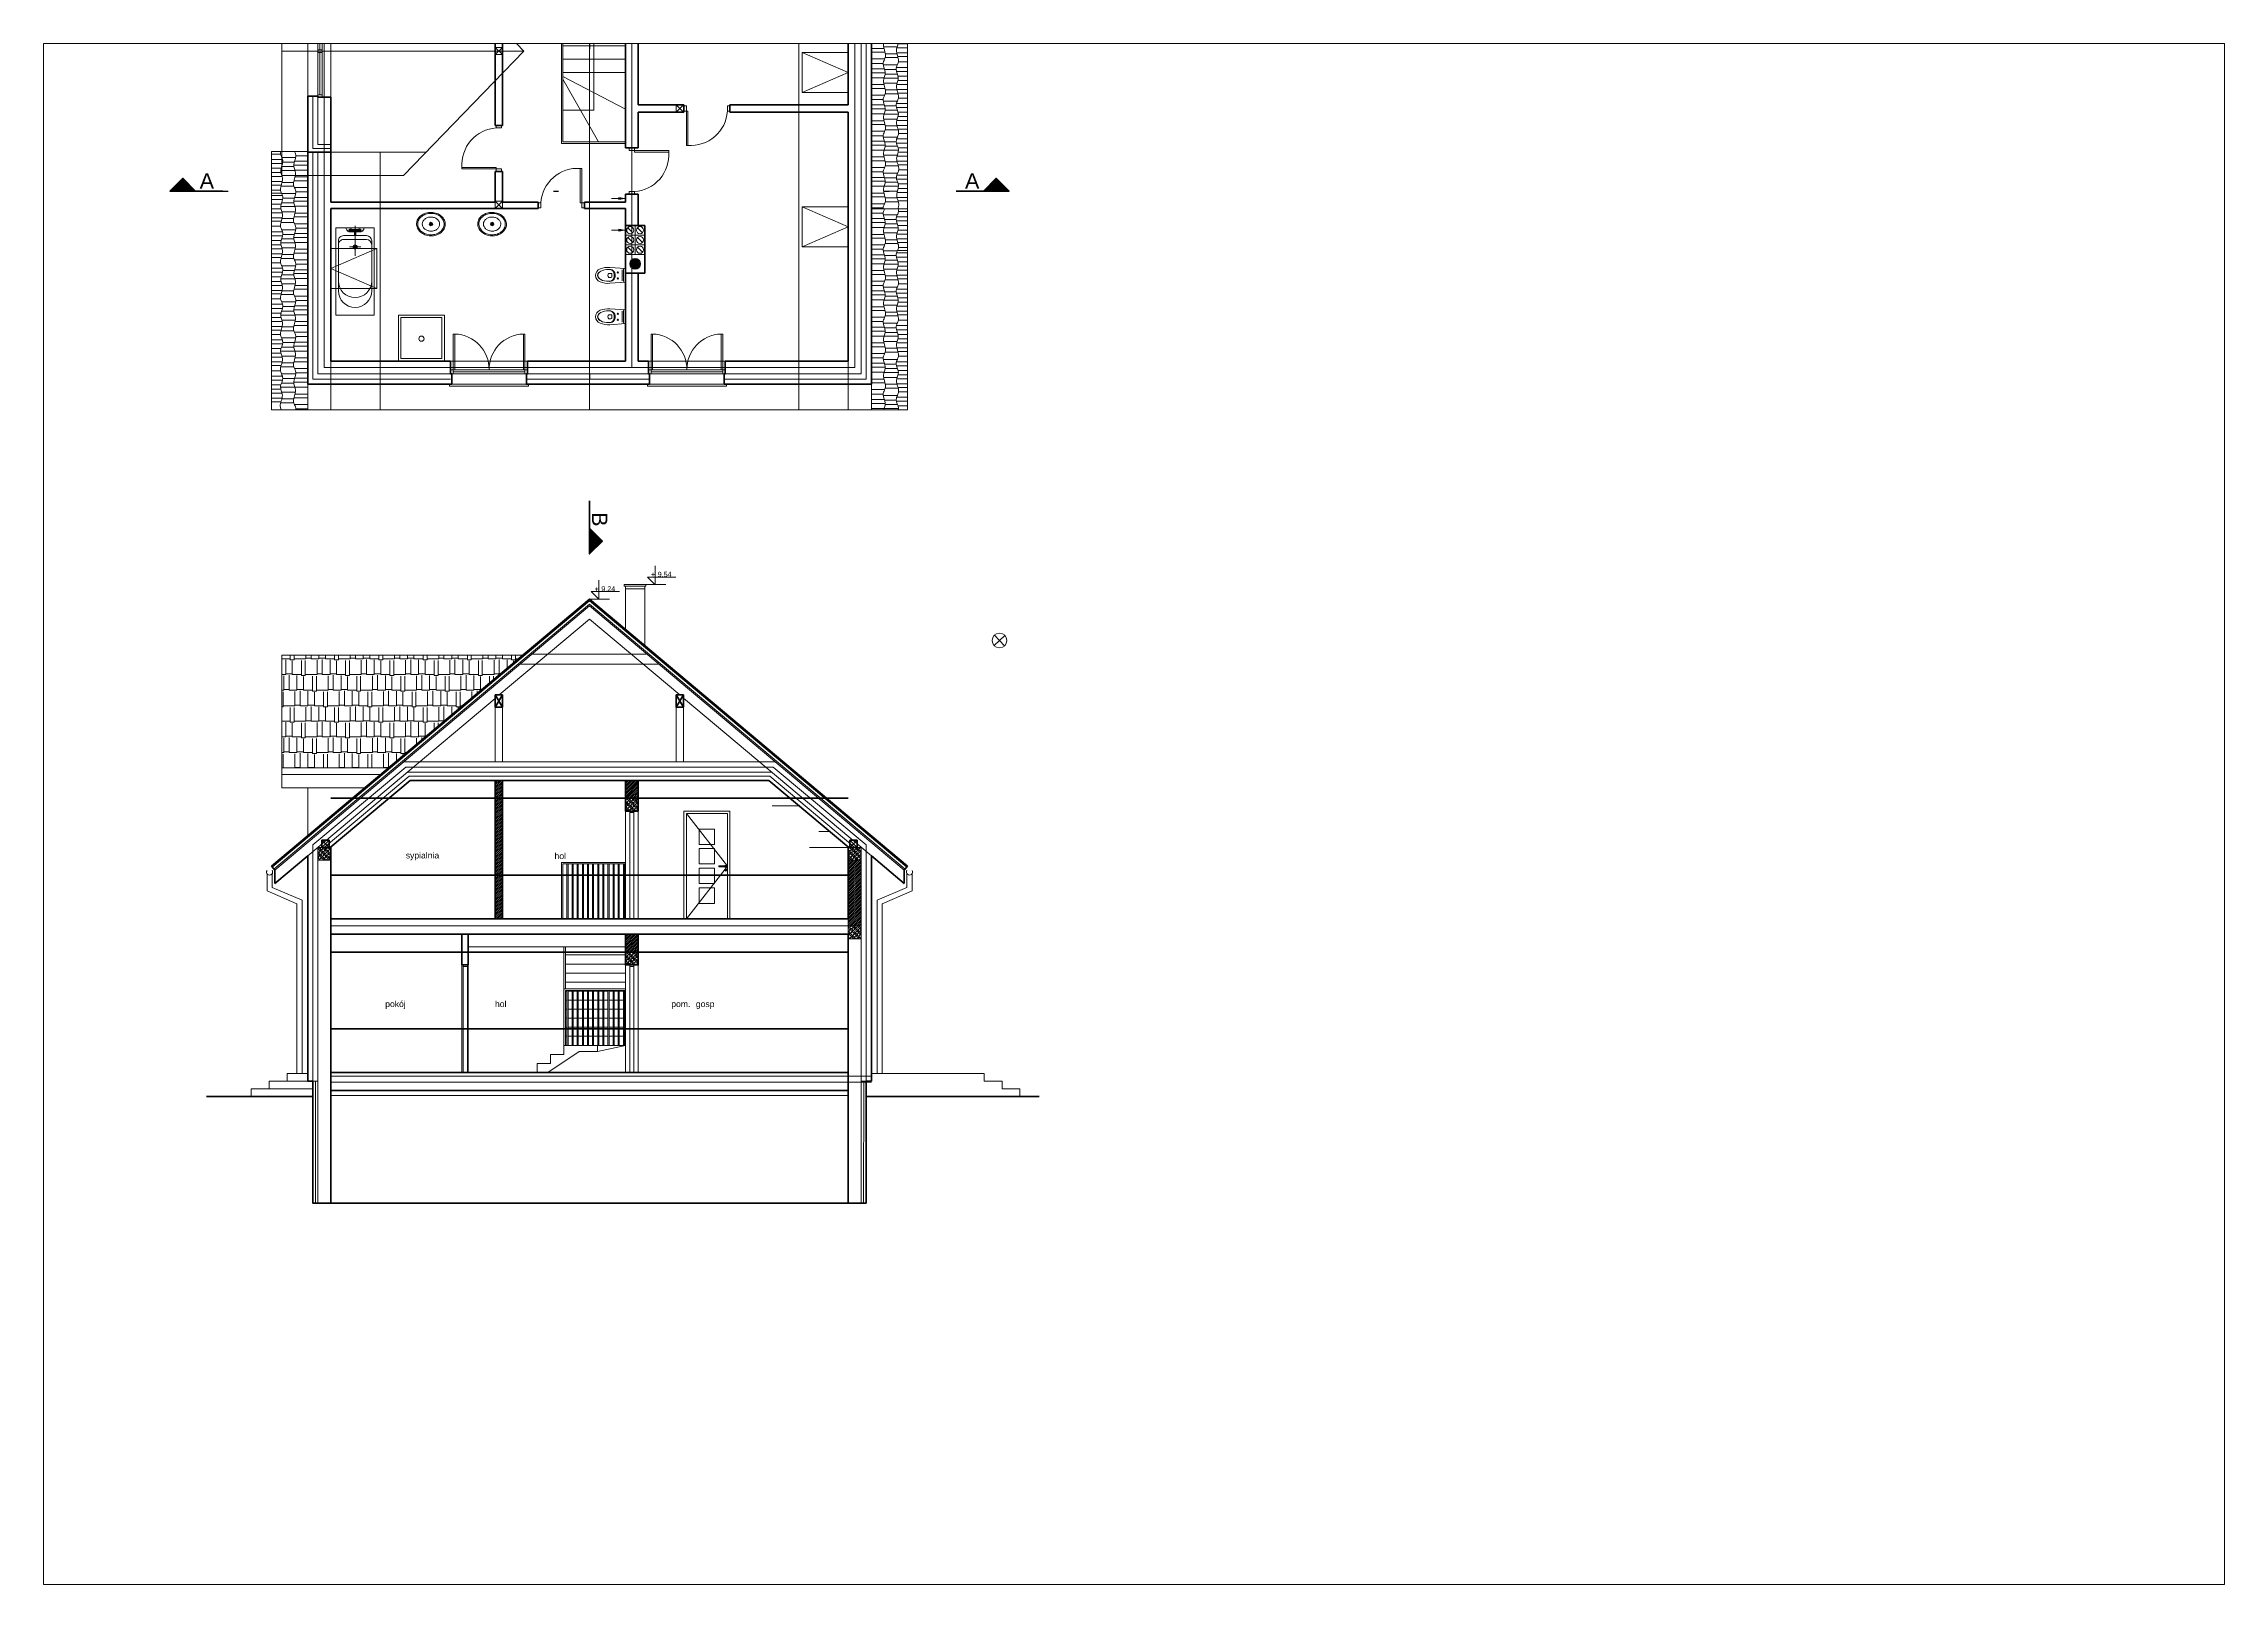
# Paper-space layout 'PRZEK' of a CAD drawing. Header units: millimetres. Extents: x -25 to 401, y -10 to 291.
# The model-space entities are those that its viewports show. They can reach past a viewport. Long polylines and large blocks are cut down to what shows.
import ezdxf

# ---------------------------------------------------------------- set-up
doc = ezdxf.new("R2010")
doc.units = ezdxf.units.MM
for name, pattern in [('DASHDOT', [25.4, 12.7, -6.35, 0, -6.35]), ('DASHED', [19.05, 12.7, -6.35]), ('DOT', [6.35, 0, -6.35])]:
    doc.linetypes.add(name, pattern=pattern)
doc.layers.get('0').update_dxf_attribs({"lineweight": 0})
for name, color, linetype, lineweight in [('A-ELEWACJA CIENKA', 11, 'Continuous', 13), ('A-murowane', 3, 'Continuous', 35), ('A-osie', 7, 'DASHDOT', 5), ('A-p.widokowa', 6, 'Continuous', 15), ('A-p.widokowa-RefEdit0', 6, 'Continuous', 15), ('A-pod', 6, 'DASHED', 15), ('A-schody', 2, 'Continuous', 5), ('A-stolarka', 1, 'Continuous', 5), ('A-w.ocieplenie', 4, 'BATTING', 5), ('A-wykończenie', 4, 'Continuous', 5), ('A17_OPIS_WARSTW', 22, 'Continuous', 9), ('B-KOTY', 23, 'Continuous', 9), ('B-linia przekrojowa', 255, 'DOT', 30), ('B-materiały', 9, 'Continuous', 0), ('B-opis', 7, 'Continuous', 0), ('B-STOLARKA OKIENNA', 32, 'Continuous', 0), ('C-DACH', 41, 'Continuous', 9), ('C-DACH CIENKA', 191, 'Continuous', 0)]:
    doc.layers.add(name, color=color, linetype=linetype, lineweight=lineweight)
doc.layers.add('A-meble', color=7, linetype='Continuous', lineweight=5, true_color=0x8a8a8a)
doc.layers.add('oznaczenia niedr', color=7, linetype='Continuous', lineweight=0, plot=False)
doc.layers.get('A17_OPIS_WARSTW').off()
doc.styles.add('APLUS', font='arial.ttf', dxfattribs={"width": 0.6})
doc.styles.get("Standard").update_dxf_attribs({"font": 'arial.ttf'})
doc.linetypes.add('BATTING', pattern='A,0.00254,-2.54,[134,ltypeshp.shx,S=2.54,R=0,X=-2.54,Y=0],-5.08,[134,ltypeshp.shx,S=2.54,R=180,X=2.54,Y=0],-2.54', length=10.16254)
pattern_1 = [(225, (1167.979, -191.6996), (3.535534, -3.535534), []), (225, (1164.454, -191.6996), (3.535534, -3.535534), [5, -2.5])]
pattern_2 = [(45, (1167.979, -191.6996), (-1.7960512, 1.7960512), [])]

psp = doc.layouts.new('PRZEK')

msp = doc.modelspace()

# ---------------------------------------------------------------- texts
at = {"layer": 'B-opis', "attachment_point": 1}
for s, width, insert, char_height in [('+', 13.143, (8113.7, -2064.3), 10), ('\\pi-6.3958;9.54', 13.143, (8133.2, -2064), 10), ('+', 13.143, (8003.9, -2092.4), 10), ('\\pi-6.3958;9.24', 13.143, (8023.3, -2092.1), 10), ('sypialnia', 87.894, (7635.3, -2611.3), 12), ('hol', 87.894, (7925.6, -2612.5), 12), ('pokój', 87.894, (7595.2, -2901.3), 12), ('hol', 87.894, (7809.4, -2901.3), 12), ('\\pi-36,l48,t60;pom.^Igosp', 170.465, (8141.4, -2901.3), 12)]:
    msp.add_mtext_dynamic_manual_height_columns(s, width=width, gutter_width=12.5, heights=[0], dxfattribs=dict(at, insert=insert, char_height=char_height))

# ---------------------------------------------------------------- blocks, each defined once
blk = doc.blocks.new('A$C2C892FF1')
at = {"layer": 'A-murowane'}
for p, q in [((-14, 7), (0, -7)), ((-14, -7), (0, 7))]:
    blk.add_line(p, q, dxfattribs=at)
blk.add_lwpolyline([(-14, -7), (0, -7), (0, 7), (-14, 7)], close=True, dxfattribs=at)
blk = doc.blocks.new('A$C4D3D61A9')
at = {"layer": 'A-stolarka'}
for points in [[(5, 5), (8, 5), (8, 72), (5, 72)], [(0, -5), (5, -5), (5, 5), (0, 5)], [(85, -5), (90, -5), (90, 5), (85, 5)]]:
    blk.add_lwpolyline(points, close=True, dxfattribs=at)
blk.add_arc((13.4, 0.4), 71.8, 3.6579, 94.2871, dxfattribs=at)
blk = doc.blocks.new('A$C386A056A')
at = {"layer": 'A-stolarka'}
for p, q in [((-25, 0), (-25, -90)), ((-17, 0), (-17, -90)), ((-25, -5), (-17, -5)), ((-21, -5), (-21, -85)), ((-25, -85), (-17, -85))]:
    blk.add_line(p, q, dxfattribs=at)
blk = doc.blocks.new('A$C228138E2')
at = {"layer": 'A-meble'}
for p, q in [((-2.4, -3.1), (2.2, -3.1)), ((-0.1, -5.4), (-0.1, -0.8))]:
    blk.add_line(p, q, dxfattribs=at)
at = {"layer": 'A-meble', "linetype": 'Continuous'}
for points in [[(-1, -31.1, 0.117634), (7.6, -29.3, 0.104469), (15.5, -23.4, 0.090016), (20.6, -14.7, 0.08192), (22.8, -3.8, 0.08192), (21.3, 7.2, 0.090016), (16.7, 16.1, 0.104469), (9.3, 22.6, 0.117634), (0.8, 24.9, 0.117634), (-7.8, 23.1, 0.104469), (-15.7, 17.2, 0.090016), (-20.8, 8.5, 0.08192), (-23, -2.4, 0.08192), (-21.5, -13.4, 0.090016), (-16.9, -22.4, 0.104469), (-9.5, -28.8, 0.117634)], [(-0.5, -28.9, 0.118622), (7.3, -27.1, 0.104678), (14.4, -21.6, 0.089562), (19, -13.5, 0.081185), (20.8, -3.4, 0.081185), (19.3, 6.7, 0.089562), (14.9, 14.9, 0.104678), (8, 20.7, 0.118622), (0.3, 22.7, 0.118622), (-7.5, 20.9, 0.104678), (-14.6, 15.3, 0.089562), (-19.2, 7.3, 0.081185), (-21, -2.8, 0.081185), (-19.5, -12.9, 0.089562), (-15.2, -21.1, 0.104678), (-8.2, -26.9, 0.118622)], [(-0.3, -20.1, 0.118283), (4.9, -18.9, 0.104607), (9.5, -15.2, 0.089718), (12.5, -9.9, 0.081436), (13.7, -3.3, 0.081436), (12.7, 3.4, 0.089718), (9.8, 8.8, 0.104607), (5.2, 12.6, 0.118283), (0.1, 13.9, 0.118283), (-5.1, 12.7, 0.104607), (-9.7, 9, 0.089718), (-12.7, 3.7, 0.081436), (-13.9, -3, 0.081436), (-12.9, -9.6, 0.089718), (-10, -15, 0.104607), (-5.4, -18.8, 0.118283)]]:
    blk.add_lwpolyline(points, format="xyb", close=True, dxfattribs=at)
at = {"layer": 'A-meble'}
for radius in [3.43, 2.29]:
    blk.add_circle((-0.1, -3.1), radius, dxfattribs=at)
blk = doc.blocks.new('A$C142B1280')
at = {"layer": 'A-stolarka'}
for p, q in [((-8, 150), (-8, 0)), ((-8, 145), (0, 145)), ((-4, 145), (-4, 5)), ((0, 150), (0, 0)), ((-8, 5), (0, 5))]:
    blk.add_line(p, q, dxfattribs=at)
blk = doc.blocks.new('A$C77EB5EB5')
at = {"layer": 'A-stolarka'}
for p, q in [((-5, 0), (-175, 0)), ((-175, -4), (-92.5, -4)), ((-175, -8), (-92.5, -8)), ((-87.5, -4), (-5, -4)), ((-87.5, -8), (-5, -8))]:
    blk.add_line(p, q, dxfattribs=at)
for points in [[(-180, 0), (-175, 0), (-175, -8), (-180, -8), (-180, 0)], [(-92.5, 0), (-87.5, 0), (-87.5, -8), (-92.5, -8), (-92.5, 0)], [(-5, 0), (0, 0), (0, -8), (-5, -8), (-5, 0)]]:
    blk.add_lwpolyline(points, dxfattribs=at)
blk = doc.blocks.new('A$C59F40237')
at = {"layer": 'A-p.widokowa-RefEdit0'}
for p, q in [((8.1, 25.6), (8.1, 2.6)), ((18.7, 25.6), (18.7, 0.2)), ((26.4, -1.5), (26.4, 25.6)), ((36.2, 25.6), (36.2, 0.7)), ((49.5, 1.1), (49.5, 25.6)), ((57, -1.2), (57, 25.6)), ((70.1, -0.2), (70.1, 25.6))]:
    blk.add_line(p, q, dxfattribs=at)
blk.add_open_spline([(0, 0), (3.1, 1.3), (11.6, 5), (25.6, -5.2), (40.3, 3.8), (49.5, 1.1), (53.2, 0), (56.8, -1.2), (62.8, -3.2), (68.4, -1), (70.6, 0)], degree=3, knots=[0, 0, 0, 0, 9.666865, 26.644915, 43.34195, 54.677882, 54.677882, 54.677882, 65.547939, 72.653896, 72.653896, 72.653896, 72.653896], dxfattribs=at)
blk = doc.blocks.new('A$C78BC5D11')
at = {"layer": 'A-p.widokowa'}
for p, q in [((0, 27.5), (0, 0)), ((9.1, 24.6), (9.1, 2.2)), ((17.8, 23.7), (17.8, -0.1)), ((25.5, -1.9), (25.5, 25.9)), ((35.3, 26.7), (35.3, 0.3)), ((48.6, 0.7), (48.6, 23.1)), ((56.1, -1.6), (56.1, 23.7))]:
    blk.add_line(p, q, dxfattribs=at)
blk.add_open_spline([(0, 0), (2.8, 1.2), (11, 4.4), (24.7, -5.6), (39.4, 3.5), (48.6, 0.7), (52.4, -0.4), (56, -1.6), (61.9, -3.5), (67.5, -1.4), (69.7, -0.4), (69.7, -0.4), (69.7, -0.4), (69.7, -0.4), (70, -0.2), (70.2, -0.1), (70.5, 0)], degree=3, knots=[73.574951, 73.574951, 73.574951, 73.574951, 82.320761, 99.298811, 115.995846, 127.331778, 127.331778, 127.331778, 138.201835, 145.307792, 145.307792, 145.307792, 145.332598, 145.332598, 145.332598, 146.160665, 146.160665, 146.160665, 146.160665], dxfattribs=at)
blk = doc.blocks.new('A$C3E720E91')
at = {"layer": 'A-p.widokowa'}
for p, q in [((15.4, -18.3), (15.4, 3.2)), ((23.3, 3.6), (23.3, -18.3)), ((32.4, 0.5), (32.4, -18.3)), ((41.1, 0.4), (41.1, -18.4)), ((48.9, -18.3), (48.9, 2.6)), ((58.6, 2.7), (58.6, -18.3)), ((65.6, 0.7), (65.6, -18.3)), ((4.9, -18.3), (4.9, -0.4))]:
    blk.add_line(p, q, dxfattribs=at)
blk = doc.blocks.new('A$C23497A29')
at = {"layer": 'A-p.widokowa'}
for p, q in [((50, 0), (0, 0)), ((0, -70.6), (0, 0)), ((8.1, 0), (8.1, -23)), ((18.7, 0), (18.7, -25.4)), ((26.4, -27.2), (26.4, 0)), ((36.2, 0), (36.2, -24.9)), ((49.5, -24.5), (49.5, 0)), ((57, -26.8), (57, 0)), ((70.1, -25.8), (70.1, 0)), ((501.8, 0), (501.8, -23)), ((504, 0), (504, -70.6)), ((0, -70.6), (504, -70.6)), ((4.9, -70.6), (4.9, -52.7)), ((15.4, -70.6), (15.4, -49.1)), ((23.3, -48.8), (23.3, -70.6)), ((32.4, -51.8), (32.4, -70.6)), ((41.1, -52), (41.1, -70.8)), ((48.9, -70.6), (48.9, -49.7)), ((58.6, -49.6), (58.6, -70.6)), ((65.6, -51.6), (65.6, -70.6)), ((81.1, -51), (81.1, -70.6))]:
    blk.add_line(p, q, dxfattribs=at)
for points, knots in [([(0, -25.6), (3.1, -24.3), (11.6, -20.7), (25.6, -30.8), (40.3, -21.8), (49.5, -24.5), (53.2, -25.6), (56.8, -26.8), (62.8, -28.8), (68.4, -26.7), (70.6, -25.6)], [0, 0, 0, 0, 9.666865, 26.644915, 43.34195, 54.677882, 54.677882, 54.677882, 65.547939, 72.653896, 72.653896, 72.653896, 72.653896]), ([(494.2, -25.6), (496.8, -24.3), (500.2, -22.8), (503.7, -23), (504, -23)], [0, 0, 0, 0, 9.666865, 10.690457, 10.690457, 10.690457, 10.690457]), ([(0, -52.3), (1.6, -52.7), (5.5, -53.1), (9.3, -51.7), (11.5, -50.6), (11.5, -50.6), (11.5, -50.6), (11.5, -50.6), (11.7, -50.5), (12, -50.4), (12.2, -50.2)], [133.300499, 133.300499, 133.300499, 133.300499, 138.201835, 145.307792, 145.307792, 145.307792, 145.332598, 145.332598, 145.332598, 146.160665, 146.160665, 146.160665, 146.160665]), ([(11.5, -50.6), (14.2, -49.4), (22.5, -46.2), (36.2, -56.2), (50.9, -47.2), (60.1, -49.9), (63.8, -51), (67.4, -52.2), (73.4, -54.2), (79, -52), (81.2, -51), (81.2, -51), (81.2, -51), (81.2, -51), (81.4, -50.9), (81.7, -50.7), (82, -50.6)], [73.574951, 73.574951, 73.574951, 73.574951, 82.320761, 99.298811, 115.995846, 127.331778, 127.331778, 127.331778, 138.201835, 145.307792, 145.307792, 145.307792, 145.332598, 145.332598, 145.332598, 146.160665, 146.160665, 146.160665, 146.160665])]:
    blk.add_open_spline(points, degree=3, knots=knots, dxfattribs=at)
for p in [(70.6, -25.6), (141.2, -25.6), (211.8, -25.6), (282.4, -25.6), (353, -25.6), (423.6, -25.6)]:
    blk.add_blockref('A$C59F40237', p, dxfattribs=at)
at = {"layer": 'A-schody'}
for name, p in [('A$C78BC5D11', (11.5, -50.6)), ('A$C78BC5D11', (82, -50.6)), ('A$C78BC5D11', (152.5, -50.6)), ('A$C78BC5D11', (223, -50.6)), ('A$C78BC5D11', (293.5, -50.7)), ('A$C78BC5D11', (363.7, -50.9)), ('A$C78BC5D11', (433.9, -51)), ('A$C3E720E91', (70.5, -52.1)), ('A$C3E720E91', (140.9, -52.3)), ('A$C3E720E91', (212.3, -52.3)), ('A$C3E720E91', (282.6, -52.3)), ('A$C3E720E91', (352, -52.4)), ('A$C3E720E91', (422.7, -52.4))]:
    blk.add_blockref(name, p, dxfattribs=at)
blk = doc.blocks.new('A$C3D9378BC')
at = {"layer": 'A-p.widokowa'}
h = blk.add_hatch(color=256, dxfattribs=at)
h.dxf.hatch_style = 1
h.paths.add_polyline_path([(2, 25), (0, 14.1), (3.9, 14.1)])
blk.add_lwpolyline([(3.9, 14.1), (2, 25), (0, 14.1)], close=True, dxfattribs=at)
blk.add_lwpolyline([(2, 14.1), (2, 0)], dxfattribs=at)
blk = doc.blocks.new('A$C1D237BEF')
at = {"layer": 'A-meble'}
for p, q in [((0, 0), (0, 75)), ((0, 75), (170, 75)), ((3.1, 43.6), (3.1, 31.4)), ((4.4, 51.1), (4.4, 23.5)), ((5.6, 43.6), (5.6, 31.4)), ((7.7, 46.2), (7.7, 38.7)), ((15, 15), (15, 60)), ((22.7, 15), (22.7, 60)), ((25, 70), (122.5, 70)), ((37.1, 26.5), (37.1, 48.5)), ((170, 0), (170, 75)), ((-4.1, 37.5), (54.4, 37.5)), ((170, 0), (0, 0)), ((5.6, 38.7), (15, 38.7)), ((5.6, 36.2), (15, 36.2)), ((7.7, 36.2), (7.7, 28.9)), ((15, 38.7), (15, 36.2)), ((122.5, 5), (25, 5))]:
    blk.add_line(p, q, dxfattribs=at)
for centre, radius in [((4.4, 46.1), 2.76), ((4.4, 46.1), 1.99), ((4.4, 28.9), 2.76), ((4.4, 28.9), 1.99), ((37.1, 37.5), 4.11), ((37.1, 37.5), 2.57)]:
    blk.add_circle(centre, radius, dxfattribs=at)
for centre, radius, start, end in [((0.3, 47.4), 7.5, 350.4581, 92.3604), ((25, 60), 10, 90, 180), ((32.7, 60), 10, 90, 180), ((103.4, 37.5), 32.5, 270, 90), ((122.5, 37.5), 32.5, 270, 90), ((0.3, 27.7), 7.5, 267.6396, 9.5419), ((25, 15), 10, 180, 270), ((32.7, 15), 10, 180, 270)]:
    blk.add_arc(centre, radius, start, end, dxfattribs=at)
blk = doc.blocks.new('A$C7B764E71')
at = {"layer": 'A-meble'}
for points in [[(-90, 0), (-90, 90), (0, 90), (0, 0)], [(-85, 5), (-85, 85), (-5, 85), (-5, 5)]]:
    blk.add_lwpolyline(points, close=True, dxfattribs=at)
blk.add_circle((-43.9, 45), 5, dxfattribs=at)
at = {"layer": 'A-meble', "style": 'APLUS', "width": 0.8, "flags": 9}
blk.add_attdef('ESTCODE', (-90, 90), '', height=0.0213, dxfattribs=at)
blk = doc.blocks.new('A$C19D832B9')
at = {"layer": 'A-meble'}
blk.add_lwpolyline([(49.5, -12.6, -0.108747), (30.3, -15.5), (0, -13.5), (0, 13.5), (30.3, 15.5, -0.108747), (49.5, 12.6, -0.297002), (58.1, 0, -0.297002)], format="xyb", close=True, dxfattribs=at)
for points in [[(2.9, -13.7), (3.8, -11.4, 0.092626), (3.9, -10.6), (3.9, 10.3, 0.110215), (3.7, 11.1), (2.5, 13.7)], [(33.4, -11.5, 0.140223), (47.8, -8.2, 0.280577), (53.5, 0, 0.280577), (47.8, 8.2, 0.140223), (33.4, 11.5, 0.496783), (19.9, 0, 0.496783), (33.4, -11.5, -0.492052), (21.8, 0, -0.492052), (33.4, 11.5)], [(32.2, -3.9), (28.2, -3.9, -0.414214), (26.2, -1.9), (26.2, 0), (26.2, 1.8, -0.414214), (28.2, 3.8), (32.2, 3.8)], [(47.6, -8.4, 0.255814), (54.7, 0, 0.255814), (47.6, 8.4)]]:
    blk.add_lwpolyline(points, format="xyb", dxfattribs=at)
blk.add_lwpolyline([(6.1, -11), (6.1, 10.7)], dxfattribs=at)
for centre in [(14.8, 5.8), (14.8, -5.8)]:
    blk.add_circle(centre, 1.28, dxfattribs=at)
blk.add_arc((30.4, 0), 4.2, 294.6859, 65.3141, dxfattribs=at)
blk = doc.blocks.new('A$C206D636A')
at = {"layer": 'A-murowane'}
h = blk.add_hatch(color=256, dxfattribs=at)
h.dxf.hatch_style = 1
h.paths.add_polyline_path([(-180, -416, 1), (-200, -416, 0.178765), (-197.6, -422.5), (-182.4, -422.5, 0.178765)])
h.paths.add_polyline_path([(-182.4, -422.5), (-197.6, -422.5, 0.460566)])
for p, q in [((-265, -397), (-265, -435)), ((-265, -397), (-172, -397)), ((-172, -397), (-172, -435))]:
    blk.add_line(p, q, dxfattribs=at)
blk.add_circle((-190, -416), 10, dxfattribs=at)
at = {"layer": 'A-p.widokowa'}
for p, q in [((-265, -416), (-208, -416)), ((-260.4, -411.4), (-250.6, -401.6)), ((-260.4, -430.4), (-250.6, -420.6)), ((-246, -397), (-246, -435)), ((-241.4, -411.4), (-231.6, -401.6)), ((-241.4, -430.4), (-231.6, -420.6)), ((-227, -397), (-227, -435)), ((-222.4, -411.4), (-212.6, -401.6)), ((-222.4, -430.4), (-212.6, -420.6)), ((-208, -397), (-208, -435))]:
    blk.add_line(p, q, dxfattribs=at)
for centre in [(-255.5, -406.5), (-255.5, -425.5), (-236.5, -406.5), (-236.5, -425.5), (-217.5, -406.5), (-217.5, -425.5)]:
    blk.add_circle(centre, 7, dxfattribs=at)
blk = doc.blocks.new('A$C0FE335D2')
at = {"layer": 'A-p.widokowa'}
for p, q in [((0, 0), (14, -14)), ((0, -14), (14, 0))]:
    blk.add_line(p, q, dxfattribs=at)
blk.add_lwpolyline([(0, 0), (14, 0), (14, -14), (0, -14), (0, 0)], dxfattribs=at)
blk = doc.blocks.new('A$C560A2D75')
at = {"layer": 'A-murowane'}
h = blk.add_hatch(color=256, dxfattribs=at)
h.dxf.hatch_style = 1
h.paths.add_polyline_path([(-78.5, 25), (-53.5, 0), (-103.5, 0)])
blk.add_line((-103.5, 0), (0, 0), dxfattribs=at)
blk.add_lwpolyline([(-78.5, 0), (-78.5, 25), (-53.5, 0), (-103.5, 0), (-78.5, 25)], dxfattribs=at)
blk = doc.blocks.new('A$C7E556D42')
at = {"layer": 'B-linia przekrojowa'}
for p, q in [((-877, -1515.3), (-877, 18.8)), ((-2027.5, -800), (-272.5, -800))]:
    blk.add_line(p, q, dxfattribs=at)
at = {"layer": 'A17_OPIS_WARSTW', "xscale": -1, "rotation": 90}
blk.add_blockref('A$C560A2D75', (-877, -84.7), dxfattribs=at)
at = {"layer": 'A17_OPIS_WARSTW'}
blk.add_blockref('A$C560A2D75', (-2027.5, -800), dxfattribs=at)
at = {"layer": 'A17_OPIS_WARSTW', "xscale": -1}
blk.add_blockref('A$C560A2D75', (-272.5, -800), dxfattribs=at)
at = {"layer": 'A17_OPIS_WARSTW', "rotation": 90}
blk.add_blockref('A$C560A2D75', (-877, -1515.3), dxfattribs=at)
at = {"layer": 'B-opis', "char_height": 30, "rotation": 90}
for insert, attachment_point in [((-911.8, -39.3), 3), ((-911.8, -1560.7), 1)]:
    blk.add_mtext_dynamic_manual_height_columns('A', width=13.143, gutter_width=12.5, heights=[0], dxfattribs=dict(at, insert=insert, attachment_point=attachment_point))
at = {"layer": 'B-opis', "char_height": 30, "attachment_point": 1}
for insert in [(-2072.8, -765.2), (-250.4, -765.2)]:
    blk.add_mtext_dynamic_manual_height_columns('B', width=13.143, gutter_width=12.5, heights=[0], dxfattribs=dict(at, insert=insert))
blk = doc.blocks.new('A$C443F3476')
at = {"layer": 'A-p.widokowa'}
for p, q in [((19, 57), (0, 57)), ((4.6, 52.4), (14.4, 42.6)), ((19, 57), (19, 0)), ((19, 38), (0, 38)), ((19, 19), (0, 19)), ((19, 0), (0, 0)), ((4.6, 33.4), (14.4, 23.6)), ((4.6, 14.4), (14.4, 4.6))]:
    blk.add_line(p, q, dxfattribs=at)
for centre in [(9.5, 47.5), (9.5, 28.5), (9.5, 9.5)]:
    blk.add_circle(centre, 7, dxfattribs=at)
blk = doc.blocks.new('A$C57206EFA')
for p, q in [((-1280, 1055), (-1280, 1055)), ((-996.2, 811.8), (-978.7, 794.3)), ((-996.2, 811.8), (-924.9, 811.8)), ((-978.7, 794.3), (-978.7, 829.3)), ((-970.4, 794.3), (-986.9, 794.3))]:
    blk.add_line(p, q)
at = {"layer": 'A-murowane'}
for p, q in [((-1325, 1100), (-25, 1100)), ((-1325, 1100), (-1325, 843)), ((-1280, 1055), (-794, 1055)), ((-1280, 1055), (-1280, 845)), ((-794, 1055), (-794, 645)), ((-780, 1055), (-780, 645)), ((-780, 1055), (-570, 1055)), ((-570, 1055), (-570, 824)), ((-556, 1055), (-556, 824)), ((-556, 1055), (-70, 1055)), ((-70, 1055), (-70, 815)), ((-1305, 845), (-1280, 845)), ((-570, 824), (-556, 824)), ((-70, 815), (-45, 815)), ((-1325, 757), (-1325, 593)), ((-1305, 755), (-1280, 755)), ((-1280, 755), (-1280, 732)), ((-1280, 732), (-1059, 732)), ((-1059, 732), (-1059, 632)), ((-570, 734), (-570, 645)), ((-570, 734), (-556, 734)), ((-556, 734), (-556, 645)), ((-1280, 720), (-1071, 720)), ((-1280, 720), (-1280, 595)), ((-1071, 720), (-1071, 380)), ((-919, 645), (-919, 632)), ((-919, 645), (-794, 645)), ((-780, 645), (-570, 645)), ((-556, 645), (-486, 645)), ((-486, 645), (-486, 620)), ((-396, 645), (-396, 620)), ((-396, 645), (-335, 645)), ((-242, 645), (-70, 645)), ((-70, 665), (-45, 665)), ((-70, 665), (-70, 645)), ((-1059, 632), (-1044, 632)), ((-1059, 620), (-1044, 620)), ((-1059, 620), (-1059, 380)), ((-1044, 632), (-1044, 620)), ((-954, 632), (-919, 632)), ((-954, 632), (-954, 620)), ((-954, 620), (-919, 620)), ((-919, 620), (-486, 620)), ((-396, 620), (-380, 620)), ((-380, 620), (-380, 540)), ((-368, 620), (-368, 540)), ((-368, 620), (-70, 620)), ((-70, 620), (-70, 429)), ((-1305, 595), (-1280, 595)), ((-380, 540), (-368, 540)), ((-1325, 507), (-1325, 343)), ((-1305, 505), (-1280, 505)), ((-1280, 505), (-1280, 380)), ((-380, 450), (-380, 380)), ((-380, 450), (-368, 450)), ((-368, 450), (-368, 45)), ((-70, 429), (-45, 429)), ((-1305, 345), (-1280, 345)), ((-1280, 380), (-1071, 380)), ((-1280, 366), (-1044, 366)), ((-1280, 366), (-1280, 345)), ((-1059, 380), (-1044, 380)), ((-1044, 380), (-1044, 366)), ((-954, 380), (-530, 380)), ((-954, 380), (-954, 366)), ((-954, 366), (-840, 366)), ((-840, 366), (-840, 45)), ((-828, 366), (-530, 366)), ((-828, 366), (-828, 45)), ((-530, 380), (-530, 366)), ((-440, 380), (-380, 380)), ((-440, 380), (-440, 366)), ((-440, 366), (-380, 366)), ((-380, 366), (-380, 45)), ((-1325, 257), (-1325, 0)), ((-70, 279), (-70, 45)), ((-70, 279), (-45, 279)), ((-1305, 255), (-1280, 255)), ((-1280, 255), (-1280, 45)), ((-1280, 45), (-840, 45)), ((-872, 0), (-872, 45)), ((-828, 45), (-765, 45)), ((-765, 45), (-765, 20)), ((-585, 45), (-380, 45)), ((-585, 45), (-585, 20)), ((-478, 0), (-478, 45)), ((-368, 45), (-70, 45))]:
    blk.add_line(p, q, dxfattribs=at)
for points in [[(-25, 813), (-25, 1100)], [(-1305, 845), (-1305, 843), (-1325, 843)], [(-45, 815), (-45, 813), (-25, 813)], [(-1305, 755), (-1305, 757), (-1325, 757)], [(-45, 429), (-45, 427), (-25, 427), (-25, 667)], [(-45, 665), (-45, 667), (-25, 667)], [(-1305, 595), (-1305, 593), (-1325, 593)], [(-1305, 505), (-1305, 507), (-1325, 507)], [(-1305, 345), (-1305, 343), (-1325, 343)], [(-1305, 255), (-1305, 257), (-1325, 257)], [(-45, 279), (-45, 281), (-25, 281), (-25, 0)], [(-1280, 250.3), (-1261, 250.3), (-1261, 193.3), (-1280, 193.3)], [(-765, 20), (-763, 20), (-763, 0), (-1325, 0)], [(-585, 20), (-587, 20), (-587, 0), (-25, 0)]]:
    blk.add_lwpolyline(points, dxfattribs=at)
at = {"layer": 'A-osie'}
for p, q in [((-1292.5, 32.5), (-1292.5, 1067.5)), ((-1292.5, 1067.5), (-57.5, 1067.5)), ((-57.5, 1067.5), (-57.5, 32.5)), ((-919, 632.5), (-57.5, 632.5)), ((-57.5, 32.5), (-1292.5, 32.5))]:
    blk.add_line(p, q, dxfattribs=at)
at = {"layer": 'A-p.widokowa'}
for p, q in [((-367, 1170.6), (25, 1170.6)), ((-367, 1170.6), (-367, 1100)), ((-362.1, 1170.6), (-362.1, 1152.7)), ((-351.6, 1170.6), (-351.6, 1149.1)), ((-343.7, 1148.8), (-343.7, 1170.6)), ((-334.6, 1151.8), (-334.6, 1170.6)), ((-325.9, 1152), (-325.9, 1170.8)), ((-318.1, 1170.6), (-318.1, 1149.7)), ((-308.4, 1149.6), (-308.4, 1170.6)), ((-301.4, 1151.6), (-301.4, 1170.6)), ((-285.9, 1151), (-285.9, 1170.6)), ((-10.1, 1170.6), (-10.1, 1152.7)), ((-3.3, 1123.4), (-3.3, 1150.9)), ((0.4, 1170.6), (0.4, 1149.1)), ((8.3, 1148.8), (8.3, 1170.6)), ((14.5, 1127.1), (14.5, 1151)), ((17.4, 1151.8), (17.4, 1170.6)), ((22.2, 1152.8), (22.2, 1124.9)), ((25, 1100), (25, 1170.6)), ((-358.9, 1100), (-358.9, 1123)), ((-348.3, 1100), (-348.3, 1125.4)), ((-340.6, 1127.2), (-340.6, 1100)), ((-330.8, 1100), (-330.8, 1124.9)), ((-317.5, 1124.5), (-317.5, 1100)), ((-310, 1126.8), (-310, 1100)), ((-296.9, 1125.8), (-296.9, 1100)), ((5.8, 1126.3), (5.8, 1148.6)), ((-317, 1100), (-367, 1100)), ((-25, 1100), (25, 1100)), ((-25, 0), (25, 0))]:
    blk.add_line(p, q, dxfattribs=at)
for points in [[(-25, 667), (-25, 663), (-21, 663), (-21, 813), (-21, 817), (-25, 817)], [(-25, 281), (-25, 277), (-21, 277), (-21, 427), (-21, 431), (-25, 431)]]:
    blk.add_lwpolyline(points, dxfattribs=at)
for points, knots in [([(-367, 1152.3), (-365.4, 1152.7), (-361.5, 1153.1), (-357.7, 1151.7), (-355.5, 1150.6), (-355.5, 1150.6), (-355.5, 1150.6), (-355.5, 1150.6), (-355.3, 1150.5), (-355, 1150.4), (-354.8, 1150.2)], [133.300499, 133.300499, 133.300499, 133.300499, 138.201835, 145.307792, 145.307792, 145.307792, 145.332598, 145.332598, 145.332598, 146.160665, 146.160665, 146.160665, 146.160665]), ([(-355.5, 1150.6), (-352.8, 1149.4), (-344.5, 1146.2), (-330.8, 1156.2), (-316.1, 1147.2), (-306.9, 1149.9), (-303.2, 1151), (-299.6, 1152.2), (-293.6, 1154.2), (-288, 1152), (-285.8, 1151), (-285.8, 1151), (-285.8, 1151), (-285.8, 1151), (-285.6, 1150.9), (-285.3, 1150.7), (-285, 1150.6)], [73.574951, 73.574951, 73.574951, 73.574951, 82.320761, 99.298811, 115.995846, 127.331778, 127.331778, 127.331778, 138.201835, 145.307792, 145.307792, 145.307792, 145.332598, 145.332598, 145.332598, 146.160665, 146.160665, 146.160665, 146.160665]), ([(-3.3, 1150.9), (-0.5, 1149.7), (7.7, 1146.5), (17.2, 1153.4), (23.8, 1152.7), (25, 1152.5)], [73.574951, 73.574951, 73.574951, 73.574951, 82.320761, 99.298811, 102.849664, 102.849664, 102.849664, 102.849664]), ([(-367, 1125.6), (-363.9, 1124.3), (-355.4, 1120.7), (-341.4, 1130.8), (-326.7, 1121.8), (-317.5, 1124.5), (-313.8, 1125.6), (-310.2, 1126.8), (-304.2, 1128.8), (-298.6, 1126.7), (-296.4, 1125.6)], [0, 0, 0, 0, 9.666865, 26.644915, 43.34195, 54.677882, 54.677882, 54.677882, 65.547939, 72.653896, 72.653896, 72.653896, 72.653896])]:
    blk.add_open_spline(points, degree=3, knots=knots, dxfattribs=at)
at = {"layer": 'A-p.widokowa-RefEdit0'}
for p, q in [((-5.9, 1100), (-5.9, 1123)), ((4.6, 1100), (4.6, 1125.4)), ((12.4, 1127.2), (12.4, 1100)), ((22.2, 1100), (22.2, 1124.9))]:
    blk.add_line(p, q, dxfattribs=at)
blk.add_open_spline([(-14, 1125.6), (-10.9, 1124.3), (-2.4, 1120.7), (10.6, 1130.1), (20.6, 1125.2), (25, 1124.2)], degree=3, knots=[0, 0, 0, 0, 9.666865, 26.644915, 40.231997, 40.231997, 40.231997, 40.231997], dxfattribs=at)
at = {"layer": 'A-pod'}
for p, q in [((-1375, 550), (-1375, 1100)), ((25, 550), (25, 1100)), ((-1280, 1055), (-1375, 1055)), ((-70, 1055), (25, 1055)), ((-1375, 958.3), (25, 958.3)), ((-1325, 757), (-1325, 843)), ((-1280, 845), (-1280, 755)), ((-70, 665), (-70, 815)), ((-25, 813), (-25, 667)), ((-1325, 507), (-1325, 593)), ((-1280, 595), (-1280, 505)), ((-1375, 550), (-1375, 0)), ((-1375, 550), (25, 550)), ((25, 550), (25, 0)), ((-70, 279), (-70, 429)), ((-25, 427), (-25, 281)), ((-916, 186.7), (-675, 421.5)), ((-675, 421.5), (-432, 186.8)), ((-675, 421.5), (-675, -50.3)), ((-1325, 257), (-1325, 343)), ((-1280, 345), (-1280, 255)), ((-872, 45), (-872, 229.6)), ((-478, 45), (-478, 231.2)), ((-916, 186.7), (-916, -44.2)), ((-432, 186.8), (-432, -50.6)), ((-1375, 141.7), (-871, 141.7)), ((-477, 141.7), (25, 141.7)), ((-1280, 45), (-1375, 45)), ((-585, 45), (-765, 45)), ((-70, 45), (25, 45)), ((-763, 0), (-587, 0)), ((-917.6, -50.6), (-430.4, -50.6))]:
    blk.add_line(p, q, dxfattribs=at)
for points in [[(-1069, 965), (-1069, 1055), (-991, 1055), (-991, 965)], [(-594, 965), (-594, 1055), (-672, 1055), (-672, 965)], [(-293, 965), (-293, 1055), (-371, 1055), (-371, 965)], [(-1138, 135), (-1138, 45), (-1060, 45), (-1060, 135)], [(-212, 135), (-212, 45), (-290, 45), (-290, 135)]]:
    blk.add_lwpolyline(points, close=True, dxfattribs=at)
for points in [[(-1069, 965), (-1030, 1055), (-991, 965)], [(-672, 965), (-633, 1055), (-594, 965)], [(-371, 965), (-332, 1055), (-293, 965)], [(-1138, 135), (-1099, 45), (-1060, 135)], [(-290, 135), (-251, 45), (-212, 135)]]:
    blk.add_lwpolyline(points, dxfattribs=at)
at = {"layer": 'A-schody'}
for p, q in [((-919, 495), (-919, 620)), ((-893, 498), (-893, 620)), ((-867, 498), (-867, 620)), ((-841, 498), (-841, 620)), ((-815, 498), (-815, 620)), ((-789, 498), (-789, 620)), ((-763, 498), (-763, 620)), ((-737, 498), (-737, 620)), ((-711, 498), (-711, 620)), ((-685, 498), (-685, 620)), ((-659, 498), (-659, 620)), ((-633, 498), (-633, 620)), ((-625.7, 498), (-561.9, 620)), ((-498, 498), (-498, 620)), ((-495, 495), (-495, 620)), ((-919, 558.5), (-560, 558.5)), ((-919, 558.5), (-893, 498)), ((-620, 498), (-498, 567.3)), ((-560, 498), (-560, 558.5)), ((-919, 498), (-498, 498)), ((-919, 495), (-495, 495)), ((-620, 498), (-498, 498)), ((-1325, 45), (-1325, 0))]:
    blk.add_line(p, q, dxfattribs=at)
at = {"layer": 'A-stolarka'}
for p, q in [((-1004, 615.1), (-1004, 666.1)), ((-954, 632), (-954, 645)), ((-919, 645), (-954, 645))]:
    blk.add_line(p, q, dxfattribs=at)
for points in [[(-53, 810), (-123, 810), (-123, 807), (-53, 807)], [(-53, 670), (-123, 670), (-123, 673), (-53, 673)], [(-53, 424), (-123, 424), (-123, 421), (-53, 421)], [(-53, 284), (-123, 284), (-123, 287), (-53, 287)]]:
    blk.add_lwpolyline(points, dxfattribs=at)
for centre, start, end in [((-54.2, 808.8), 181.5298, 270.9791), ((-54.2, 671.2), 89.0209, 178.4702), ((-54.2, 422.8), 181.5298, 270.9791), ((-54.2, 285.2), 89.0209, 178.4702)]:
    blk.add_arc(centre, 68.8, start, end, dxfattribs=at)
at = {"layer": 'A-w.ocieplenie'}
for p, q in [((-1315, 1090), (-35, 1090)), ((-1315, 1090), (-1315, 845)), ((-35, 1090), (-35, 815)), ((-1315, 755), (-1315, 595)), ((-35, 665), (-35, 429)), ((-1315, 505), (-1315, 345)), ((-35, 279), (-35, 10)), ((-1315, 255), (-1315, 10)), ((-1315, 10), (-871, 10)), ((-864.5, 10), (-765, 10)), ((-585, 10), (-485.3, 10)), ((-478, 10), (-35, 10))]:
    blk.add_line(p, q, dxfattribs=at)
at = {"layer": 'A-w.ocieplenie', "ltscale": 0.7}
for p, q in [((-864.5, 45), (-864.5, 10)), ((-485.3, 45), (-485.3, 10))]:
    blk.add_line(p, q, dxfattribs=at)
at = {"layer": 'A-wykończenie'}
for p, q in [((-1305, 1080), (-45, 1080)), ((-1305, 1080), (-1305, 845)), ((-45, 1080), (-45, 815)), ((-1305, 755), (-1305, 595)), ((-45, 665), (-45, 429)), ((-1305, 505), (-1305, 345)), ((-45, 279), (-45, 20)), ((-1305, 255), (-1305, 20)), ((-857, 20), (-857, 45)), ((-493, 20), (-493, 45)), ((-1305, 20), (-872, 20)), ((-857, 20), (-765, 20)), ((-585, 20), (-493, 20)), ((-478, 20), (-45, 20))]:
    blk.add_line(p, q, dxfattribs=at)
at = {"layer": 'oznaczenia niedr'}
for p, q in [((485.5, 1359.8), (464.5, 1340.2)), ((475, 1350), (465.2, 1360.5)), ((475, 1350), (484.8, 1339.5))]:
    blk.add_line(p, q, dxfattribs=at)
blk.add_circle((475, 1350), 14.4, dxfattribs=at)
blk.add_blockref('A$C206D636A', (-70, 1055))
at = {"layer": 'A-meble', "rotation": 270}
for p in [(-237.4, 620), (-156.7, 620)]:
    blk.add_blockref('A$C19D832B9', p, dxfattribs=at)
at = {"layer": 'A-p.widokowa', "extrusion": (0, 0, -1), "zscale": -1, "rotation": 180}
for p in [(296.4, 1125.6), (225.8, 1125.6), (155.2, 1125.6), (84.6, 1125.6)]:
    blk.add_blockref('A$C59F40237', p, dxfattribs=at)
at = {"layer": 'A-p.widokowa'}
blk.add_blockref('A$C3D9378BC', (-327.8, 593.2), dxfattribs=at)
at = {"layer": 'A-schody', "xscale": -1, "rotation": 180}
for p in [(-1375, 1100), (-871, 1100)]:
    blk.add_blockref('A$C23497A29', p, dxfattribs=at)
at = {"layer": 'A-schody', "extrusion": (0, 0, -1), "zscale": -1, "rotation": 180}
for name, p in [('A$C78BC5D11', (355.5, 1150.6)), ('A$C3E720E91', (296.5, 1152.1)), ('A$C78BC5D11', (285, 1150.6)), ('A$C3E720E91', (226.1, 1152.3)), ('A$C78BC5D11', (214.5, 1150.6)), ('A$C3E720E91', (154.7, 1152.3)), ('A$C78BC5D11', (144, 1150.6)), ('A$C3E720E91', (84.4, 1152.3)), ('A$C78BC5D11', (73.5, 1150.7))]:
    blk.add_blockref(name, p, dxfattribs=at)
at = {"layer": 'A-schody'}
for name, p in [('A$C142B1280', (-45, 665)), ('A$C3D9378BC', (-389.4, 593.2)), ('A$C142B1280', (-45, 279)), ('A$C228138E2', (-337.4, 363)), ('A$C228138E2', (-337.4, 243.6)), ('A$C7B764E71', (-70, 177)), ('A$C1D237BEF', (-330, 55)), ('A$C23497A29', (-1375, 0)), ('A$C23497A29', (-479, 0))]:
    blk.add_blockref(name, p, dxfattribs=at)
at = {"layer": 'A-stolarka', "xscale": -1}
for name, p, rotation in [('A$C386A056A', (-1280, 755), 180), ('A$C4D3D61A9', (-563, 734), 270), ('A$C4D3D61A9', (-374, 540), 90)]:
    blk.add_blockref(name, p, dxfattribs=dict(at, rotation=rotation))
at = {"layer": 'A-stolarka'}
for name, p in [('A$C4D3D61A9', (-1044, 626)), ('A$C4D3D61A9', (-486, 632.5)), ('A$C386A056A', (-1280, 595)), ('A$C386A056A', (-1280, 345)), ('A$C77EB5EB5', (-585, 28))]:
    blk.add_blockref(name, p, dxfattribs=at)
at = {"layer": 'A-stolarka', "rotation": 180}
for p in [(-954, 373), (-440, 373)]:
    blk.add_blockref('A$C4D3D61A9', p, dxfattribs=at)
at = {"layer": 'A17_OPIS_WARSTW', "xscale": -1, "rotation": 180}
for p in [(-794, 719.3), (-570, 719.3)]:
    blk.add_blockref('A$C0FE335D2', p, dxfattribs=at)
at = {"layer": 'A17_OPIS_WARSTW'}
for name, p in [('A$C0FE335D2', (-1071, 380)), ('A$C0FE335D2', (-682.1, 380)), ('A$C0FE335D2', (-382, 380)), ('A$C443F3476', (-1280, 193.3))]:
    blk.add_blockref(name, p, dxfattribs=at)
at = {"layer": 'B-linia przekrojowa'}
blk.add_blockref('A$C7E556D42', (475, 1350), dxfattribs=at)
blk = doc.blocks.new('A$C3A4D36EB')
for p, q in [((69.3, 389.8), (69.3, 363.2)), ((79.3, 389.8), (79.3, 356.6)), ((69.3, 363.2), (11, 337.9)), ((79.3, 356.6), (21, 331.3)), ((11, 337.9), (11, 0)), ((21, 331.3), (21, 0))]:
    blk.add_line(p, q)
blk.add_arc((74.3, 393.1), 6, 145.1857, 33.4096)
blk = doc.blocks.new('A$C287F3B46')
at = {"layer": 'A-p.widokowa'}
for p, q in [((-114, 107), (-114, 0)), ((-112, 107), (-112, 0)), ((-104, 107), (-104, 0)), ((-102, 107), (-102, 0)), ((-94, 107), (-94, 0)), ((-92, 107), (-92, 0)), ((-84, 107), (-84, 0)), ((-82, 107), (-82, 0)), ((-74, 107), (-74, 0)), ((-72, 107), (-72, 0)), ((-64, 107), (-64, 0)), ((-62, 107), (-62, 0)), ((-54, 107), (-54, 0)), ((-52, 107), (-52, 0)), ((-44, 107), (-44, 0)), ((-42, 107), (-42, 0)), ((-34, 107), (-34, 0)), ((-32, 107), (-32, 0)), ((-24, 107), (-24, 0)), ((-22, 107), (-22, 0)), ((-14, 107), (-14, 0)), ((-12, 107), (-12, 0)), ((-4, 107), (-4, 0)), ((-2, 107), (-2, 0))]:
    blk.add_line(p, q, dxfattribs=at)
for points in [[(0, 110), (-125, 110), (-125, 0)], [(0, 107), (-122, 107), (-122, 0)]]:
    blk.add_lwpolyline(points, dxfattribs=at)
blk = doc.blocks.new('A$C09944CE6')
at = {"layer": 'A-p.widokowa'}
for p, q in [((-114, -3), (-114, -110)), ((-112, -3), (-112, -110)), ((-104, -3), (-104, -110)), ((-102, -3), (-102, -110)), ((-94, -3), (-94, -110)), ((-92, -3), (-92, -110)), ((-84, -3), (-84, -110)), ((-82, -3), (-82, -110)), ((-74, -3), (-74, -110)), ((-72, -3), (-72, -110)), ((-64, -3), (-64, -110)), ((-62, -3), (-62, -110)), ((-54, -3), (-54, -110)), ((-52, -3), (-52, -110)), ((-44, -3), (-44, -110)), ((-42, -3), (-42, -110)), ((-34, -3), (-34, -110)), ((-32, -3), (-32, -110)), ((-24, -3), (-24, -110)), ((-22, -3), (-22, -110)), ((-14, -3), (-14, -110)), ((-12, -3), (-12, -110)), ((-4, -3), (-4, -110)), ((-2, -3), (-2, -110))]:
    blk.add_line(p, q, dxfattribs=at)
for points in [[(0, 0), (-120, 0), (-120, -110)], [(0, -3), (-116.7, -3), (-116.7, -110)]]:
    blk.add_lwpolyline(points, dxfattribs=at)
blk = doc.blocks.new('A$C2233616D')
at = {"extrusion": (-9.93912e-09, 3.39862e-09, 1), "elevation": 0}
blk.add_lwpolyline([(-13.6, 7), (0.4, 7, 1), (0.4, 8.5), (-13.6, 8.5)], format="xyb", close=True, dxfattribs=at)
blk.add_lwpolyline([(-1.6, 7, 5.456211), (-1.6, 8.5)], format="xyb", dxfattribs=at)
for radius in [2.11, 0.658]:
    blk.add_circle((0.4, 0.5), radius)

# ---------------------------------------------------------------- hatches: boundary and pattern name
at = {"layer": 'A-ELEWACJA CIENKA'}
h = msp.add_hatch(dxfattribs=at)
h.set_pattern_fill('AR-RSHKE', color=256, scale=0.1)
h.set_pattern_definition([(0, (1167.98, -191.7), (64.77, 30.48), [15.24, -12.7, 17.78, -7.62, 22.86, -10.16]), (0, (1183.22, -190.43), (64.77, 30.48), [12.7, -48.26, 10.16, -15.24]), (0, (1213.7, -193.605), (64.77, 30.48), [7.62, -78.74]), (90, (1167.979, -191.7), (-21.59, 30.48), [29.21, -92.71]), (90, (1183.219, -191.7), (-21.59, 30.48), [28.575, -93.345]), (90, (1195.919, -191.7), (-21.59, 30.48), [26.67, -95.25]), (90, (1213.699, -193.605), (-21.59, 30.48), [29.21, -92.71]), (90, (1221.319, -193.605), (-21.59, 30.48), [29.21, -92.71]), (90, (1244.179, -191.7), (-21.59, 30.48), [27.94, -93.98])])
h.paths.add_polyline_path([(7606.2, -2442.7), (7863.9, -2226.4), (7393.2, -2226.4), (7393.2, -2446.2), (7602, -2446.2)])
at = {"layer": 'B-materiały'}
h = msp.add_hatch(dxfattribs=at)
h.set_pattern_fill('ANSI31', color=256, scale=0.8)
h.set_pattern_definition(pattern_2)
h.paths.add_polyline_path([(7823.9, -2470.9), (7809.9, -2470.9), (7809.9, -2740.9), (7823.9, -2740.9)])
h = msp.add_hatch(dxfattribs=at)
h.set_pattern_fill('ANSI31', color=256, scale=0.8)
h.set_pattern_definition(pattern_2)
h.paths.add_polyline_path([(8063.9, -2505.9), (8088.9, -2505.9), (8088.9, -2470.9), (8063.9, -2470.9)])
h = msp.add_hatch(dxfattribs=at)
h.set_pattern_fill('JIS_STN_1E', color=256, scale=5, angle=180)
h.set_pattern_definition(pattern_1)
h.paths.add_polyline_path([(8063.9, -2505.9), (8088.9, -2505.9), (8088.9, -2530.9), (8063.9, -2530.9)])
h = msp.add_hatch(dxfattribs=at)
h.set_pattern_fill('JIS_STN_1E', color=256, scale=5, angle=180)
h.set_pattern_definition(pattern_1)
h.paths.add_polyline_path([(7488.9, -2601.9), (7463.9, -2601.9), (7463.9, -2626.9), (7488.9, -2626.9)])
h = msp.add_hatch(dxfattribs=at)
h.set_pattern_fill('JIS_STN_1E', color=256, scale=5, angle=180)
h.set_pattern_definition(pattern_1)
h.paths.add_polyline_path([(8498.9, -2601.9), (8523.9, -2601.9), (8523.9, -2626.9), (8498.9, -2626.9)])
h = msp.add_hatch(dxfattribs=at)
h.set_pattern_fill('ANSI31', color=256, scale=0.8)
h.set_pattern_definition(pattern_2)
h.paths.add_polyline_path([(8523.9, -2626.9), (8498.9, -2626.9), (8498.9, -2754.9), (8523.9, -2754.9)])
h = msp.add_hatch(dxfattribs=at)
h.set_pattern_fill('JIS_STN_1E', color=256, scale=5, angle=180)
h.set_pattern_definition(pattern_1)
h.paths.add_polyline_path([(8498.9, -2754.9), (8523.9, -2754.9), (8523.9, -2779.9), (8498.9, -2779.9)])
h = msp.add_hatch(dxfattribs=at)
h.set_pattern_fill('ANSI31', color=256, scale=0.8)
h.set_pattern_definition([(45, (1167.979, -491.6996), (-1.7960512, 1.7960512), [])])
h.paths.add_polyline_path([(8088.9, -2770.9), (8063.9, -2770.9), (8063.9, -2805.9), (8088.9, -2805.9)])
h = msp.add_hatch(dxfattribs=at)
h.set_pattern_fill('JIS_STN_1E', color=256, scale=5, angle=180)
h.set_pattern_definition([(225, (1167.979, -491.6996), (3.535534, -3.535534), []), (225, (1164.454, -491.6996), (3.535534, -3.535534), [5, -2.5])])
h.paths.add_polyline_path([(8063.9, -2805.9), (8088.9, -2805.9), (8088.9, -2830.9), (8063.9, -2830.9)])

# ---------------------------------------------------------------- linework, layer by layer
at = {"layer": 'A-ELEWACJA CIENKA'}
for p, q in [((7993.9, -2117.4), (8032.9, -2117.4)), ((8103.7, -2089), (8142.8, -2089)), ((7393.2, -2446.2), (7602, -2446.2)), ((7393.2, -2459.3), (7587.1, -2459.3)), ((7443.9, -2485.3), (7555.9, -2485.3)), ((7809.9, -2470.9), (7809.9, -2740.9)), ((7823.9, -2740.9), (7823.9, -2470.9)), ((8402.2, -2520.5), (8350.5, -2520.5)), ((8461.8, -2570.4), (8441.4, -2570.4)), ((8498.9, -2601.9), (8423.3, -2601.9)), ((7941.9, -2740.9), (8063.9, -2740.9)), ((8498.9, -2740.9), (8498.9, -2770.9)), ((8063.9, -2770.9), (7756.9, -2770.9)), ((7403.9, -3057.9), (7443.9, -3057.9)), ((8063.9, -3040.9), (7891.9, -3040.9)), ((8533.9, -3057.9), (8523.9, -3057.9)), ((7368.9, -3072.9), (7453.9, -3072.9))]:
    msp.add_line(p, q, dxfattribs=at)
for points in [[(7865.4, -2226.4), (7393.2, -2226.4), (7393.2, -2485.3), (7443.9, -2485.3), (7443.9, -2579.1)], [(8177.9, -2740.9), (8177.9, -2530.9), (8267.9, -2530.9), (8267.9, -2740.9)], [(8182.9, -2740.9), (8182.9, -2535.9), (8262.9, -2535.9), (8262.9, -2740.9)], [(7443.9, -3042.9), (7403.9, -3042.9), (7403.9, -3057.9), (7368.9, -3057.9), (7368.9, -3072.9), (7333.9, -3072.9), (7333.9, -3087.9)]]:
    msp.add_lwpolyline(points, dxfattribs=at)
for points in [[(8207.9, -2595.9), (8237.9, -2595.9), (8237.9, -2565.9), (8207.9, -2565.9)], [(8207.9, -2634), (8237.9, -2634), (8237.9, -2604), (8207.9, -2604)], [(8207.9, -2672.2), (8237.9, -2672.2), (8237.9, -2642.2), (8207.9, -2642.2)], [(8207.9, -2710.9), (8237.9, -2710.9), (8237.9, -2680.9), (8207.9, -2680.9)]]:
    msp.add_lwpolyline(points, close=True, dxfattribs=at)
at = {"layer": 'A-murowane'}
for p, q in [((7993.9, -2117.4), (7373.2, -2638.2)), ((7993.9, -2117.4), (8614.5, -2638.2)), ((7823.9, -2304.3), (7809.9, -2328.3)), ((7809.9, -2304.3), (7823.9, -2328.3)), ((8163.2, -2304.3), (8177.2, -2328.3)), ((8177.2, -2304.3), (8163.2, -2328.3)), ((7488, -2601.9), (7644.1, -2470.9)), ((8498.9, -2505.9), (7488.9, -2505.9)), ((7993.9, -2470.9), (7644.1, -2470.9)), ((7809.9, -2470.9), (7809.9, -2740.9)), ((7823.9, -2740.9), (7823.9, -2470.9)), ((7993.9, -2470.9), (8343.6, -2470.9)), ((8343.6, -2470.9), (8499.8, -2601.9)), ((7379.7, -2645.9), (7373.2, -2638.2)), ((7443.9, -2618.1), (7379.7, -2671.9)), ((7443.9, -3057.9), (7443.9, -2618.1)), ((7488.9, -3295.9), (7488.9, -2601.9)), ((8498.9, -2740.9), (8498.9, -2601.9)), ((8543.9, -2618.1), (8608.1, -2671.9)), ((8543.9, -3057.9), (8543.9, -2618.2)), ((8608.1, -2645.9), (8614.5, -2638.2)), ((7379.7, -2671.9), (7379.7, -2645.9)), ((8498.9, -2655.9), (7488.9, -2655.9)), ((8608.1, -2671.9), (8608.1, -2645.9)), ((8498.9, -2740.9), (7488.9, -2740.9)), ((8498.9, -2770.9), (7488.9, -2770.9)), ((8498.9, -2805.9), (7488.9, -2805.9)), ((8498.9, -3295.9), (8498.9, -2770.9)), ((8498.9, -2955.9), (7488.9, -2955.9)), ((8498.9, -3040.9), (7488.9, -3040.9)), ((8533.9, -3057.9), (8543.9, -3057.9)), ((8533.9, -3295.9), (8533.9, -3057.9)), ((8498.9, -3075.9), (7488.9, -3075.9))]:
    msp.add_line(p, q, dxfattribs=at)
for points in [[(7809.9, -2304.3), (7809.9, -2328.3), (7823.9, -2328.3), (7823.9, -2304.3)], [(8177.2, -2304.3), (8177.2, -2328.3), (8163.2, -2328.3), (8163.2, -2304.3)]]:
    msp.add_lwpolyline(points, close=True, dxfattribs=at)
for points in [[(8063.9, -2470.9), (8063.9, -2530.9), (8088.9, -2530.9), (8088.9, -2470.9)], [(7756.9, -2770.9), (7756.9, -2830.9), (7744.9, -2830.9), (7744.9, -2770.9)], [(8063.9, -2770.9), (8063.9, -2830.9), (8088.9, -2830.9), (8088.9, -2770.9)], [(7443.9, -3057.9), (7453.9, -3057.9), (7453.9, -3295.9), (8533.9, -3295.9)]]:
    msp.add_lwpolyline(points, dxfattribs=at)
at = {"layer": 'A-p.widokowa'}
for p, q in [((8063.8, -2092.3), (8101.8, -2092.3)), ((8063.9, -2530.9), (8063.9, -2740.9)), ((8088.9, -2530.9), (8088.9, -2740.9)), ((8063.9, -2795.9), (7756.9, -2795.9)), ((7943.9, -2878), (7943.9, -2795.9)), ((7947.2, -2878), (7947.2, -2795.9)), ((7744.9, -2830.9), (7744.9, -3040.9)), ((7756.9, -2830.9), (7756.9, -3040.9)), ((8063.9, -2811.6), (7947.2, -2811.6)), ((8063.9, -2829.3), (7947.2, -2829.3)), ((8063.9, -2846.9), (7947.2, -2846.9)), ((8063.9, -2830.9), (8063.9, -3040.9)), ((8088.9, -2830.9), (8088.9, -3040.9)), ((8063.9, -2864.5), (7947.2, -2864.5)), ((7949.9, -2882.2), (7947.2, -2882.2)), ((7959.9, -2882.2), (7951.9, -2882.2)), ((7969.9, -2882.2), (7961.9, -2882.2)), ((7979.9, -2882.2), (7971.9, -2882.2)), ((7989.9, -2882.2), (7981.9, -2882.2)), ((7999.9, -2882.2), (7991.9, -2882.2)), ((8009.9, -2882.2), (8001.9, -2882.2)), ((8019.9, -2882.2), (8011.9, -2882.2)), ((8029.9, -2882.2), (8021.9, -2882.2)), ((8039.9, -2882.2), (8031.9, -2882.2)), ((8049.9, -2882.2), (8041.9, -2882.2)), ((8059.9, -2882.2), (8051.9, -2882.2)), ((8063.9, -2882.2), (8061.9, -2882.2)), ((7949.9, -2899.8), (7947.2, -2899.8)), ((7949.9, -2917.5), (7947.2, -2917.5)), ((7949.9, -2935.1), (7947.2, -2935.1)), ((7959.9, -2899.8), (7951.9, -2899.8)), ((7959.9, -2917.5), (7951.9, -2917.5)), ((7959.9, -2935.1), (7951.9, -2935.1)), ((7969.9, -2899.8), (7961.9, -2899.8)), ((7969.9, -2917.5), (7961.9, -2917.5)), ((7969.9, -2935.1), (7961.9, -2935.1)), ((7979.9, -2899.8), (7971.9, -2899.8)), ((7979.9, -2917.5), (7971.9, -2917.5)), ((7979.9, -2935.1), (7971.9, -2935.1)), ((7989.9, -2899.8), (7981.9, -2899.8)), ((7989.9, -2917.5), (7981.9, -2917.5)), ((7989.9, -2935.1), (7981.9, -2935.1)), ((7999.9, -2899.8), (7991.9, -2899.8)), ((7999.9, -2917.5), (7991.9, -2917.5)), ((7999.9, -2935.1), (7991.9, -2935.1)), ((8009.9, -2899.8), (8001.9, -2899.8)), ((8009.9, -2917.5), (8001.9, -2917.5)), ((8009.9, -2935.1), (8001.9, -2935.1)), ((8019.9, -2899.8), (8011.9, -2899.8)), ((8019.9, -2917.5), (8011.9, -2917.5)), ((8019.9, -2935.1), (8011.9, -2935.1)), ((8029.9, -2899.8), (8021.9, -2899.8)), ((8029.9, -2917.5), (8021.9, -2917.5)), ((8029.9, -2935.1), (8021.9, -2935.1)), ((8039.9, -2899.8), (8031.9, -2899.8)), ((8039.9, -2917.5), (8031.9, -2917.5)), ((8039.9, -2935.1), (8031.9, -2935.1)), ((8049.9, -2899.8), (8041.9, -2899.8)), ((8049.9, -2917.5), (8041.9, -2917.5)), ((8049.9, -2935.1), (8041.9, -2935.1)), ((8059.9, -2899.8), (8051.9, -2899.8)), ((8059.9, -2917.5), (8051.9, -2917.5)), ((8059.9, -2935.1), (8051.9, -2935.1)), ((8063.9, -2899.8), (8061.9, -2899.8)), ((8063.9, -2917.5), (8061.9, -2917.5)), ((8063.9, -2935.1), (8061.9, -2935.1)), ((7949.9, -2952.7), (7947.2, -2952.7)), ((7949.9, -2970.4), (7947.2, -2970.4)), ((7959.9, -2952.7), (7951.9, -2952.7)), ((7959.9, -2970.4), (7951.9, -2970.4)), ((7969.9, -2952.7), (7961.9, -2952.7)), ((7969.9, -2970.4), (7961.9, -2970.4)), ((7979.9, -2952.7), (7971.9, -2952.7)), ((7979.9, -2970.4), (7971.9, -2970.4)), ((7989.9, -2952.7), (7981.9, -2952.7)), ((7989.9, -2970.4), (7981.9, -2970.4)), ((7999.9, -2952.7), (7991.9, -2952.7)), ((7999.9, -2970.4), (7991.9, -2970.4)), ((8009.9, -2952.7), (8001.9, -2952.7)), ((8009.9, -2970.4), (8001.9, -2970.4)), ((8019.9, -2952.7), (8011.9, -2952.7)), ((8019.9, -2970.4), (8011.9, -2970.4)), ((8029.9, -2952.7), (8021.9, -2952.7)), ((8029.9, -2970.4), (8021.9, -2970.4)), ((8039.9, -2952.7), (8031.9, -2952.7)), ((8039.9, -2970.4), (8031.9, -2970.4)), ((8049.9, -2952.7), (8041.9, -2952.7)), ((8049.9, -2970.4), (8041.9, -2970.4)), ((8059.9, -2952.7), (8051.9, -2952.7)), ((8059.9, -2970.4), (8051.9, -2970.4)), ((8063.9, -2952.7), (8061.9, -2952.7)), ((8063.9, -2970.4), (8061.9, -2970.4)), ((7912.7, -3040.9), (7973.9, -3000)), ((7943.9, -3005.7), (7917.9, -3005.7)), ((8063.9, -2988), (7943.9, -2988)), ((7943.9, -2988), (7943.9, -3005.7)), ((8009.5, -3000), (7973.9, -3000)), ((8009.5, -3000), (8063.9, -2988)), ((8009.5, -3000), (8009.5, -2988))]:
    msp.add_line(p, q, dxfattribs=at)
msp.add_lwpolyline([(7891.9, -3040.9), (7891.9, -3023.3), (7917.9, -3023.3), (7917.9, -3005.7)], dxfattribs=at)
at = {"layer": 'A-pod'}
for p, q in [((8063.8, -2097.3), (8101.8, -2097.3)), ((8182.9, -2535.9), (8262.9, -2638.4)), ((8262.9, -2638.4), (8182.9, -2740.9))]:
    msp.add_line(p, q, dxfattribs=at)
msp.add_lwpolyline([(8061.8, -2092.3), (8103.7, -2092.3), (8103.7, -2089), (8061.8, -2089)], close=True, dxfattribs=at)
for points in [[(8063.8, -2176.1), (8063.8, -2092.3)], [(8101.8, -2092.3), (8101.8, -2208)]]:
    msp.add_lwpolyline(points, dxfattribs=at)
at = {"layer": 'A-schody'}
msp.add_line((8498.9, -3085.9), (7488.9, -3085.9), dxfattribs=at)
at = {"layer": 'A-stolarka'}
for p, q in [((8072.4, -2533.9), (8072.4, -2740.9)), ((8080.4, -2533.9), (8080.4, -2740.9)), ((7747.5, -2833.9), (7747.5, -3040.9)), ((7755.5, -2833.9), (7755.5, -3040.9)), ((8072.4, -2833.9), (8072.4, -3040.9)), ((8080.4, -2833.9), (8080.4, -3040.9))]:
    msp.add_line(p, q, dxfattribs=at)
for points in [[(8076.4, -2530.9), (8080.4, -2530.9), (8080.4, -2533.9), (8072.4, -2533.9), (8072.4, -2530.9), (8076.4, -2530.9)], [(7751.5, -2830.9), (7755.5, -2830.9), (7755.5, -2833.9), (7747.5, -2833.9), (7747.5, -2830.9), (7751.5, -2830.9)], [(8076.4, -2830.9), (8080.4, -2830.9), (8080.4, -2833.9), (8072.4, -2833.9), (8072.4, -2830.9), (8076.4, -2830.9)]]:
    msp.add_lwpolyline(points, dxfattribs=at)
at = {"layer": 'A-w.ocieplenie'}
for p, q in [((7635.4, -2444.9), (7453.9, -2596.8)), ((8352.3, -2444.9), (7635.4, -2444.9)), ((8352.3, -2444.9), (8533.9, -2596.8)), ((7453.9, -3057.9), (7453.9, -2596.8)), ((8533.9, -3057.9), (8533.9, -2596.8))]:
    msp.add_line(p, q, dxfattribs=at)
at = {"layer": 'A-w.ocieplenie', "ltscale": 0.8}
for p, q in [((7641.9, -2462.9), (7475.8, -2601.9)), ((7641.9, -2462.9), (8345.8, -2462.9)), ((8345.8, -2462.9), (8511.9, -2601.9))]:
    msp.add_line(p, q, dxfattribs=at)
at = {"layer": 'A-w.ocieplenie', "ltscale": 0.5}
for p, q in [((7459, -3057.9), (7459, -3295.9)), ((8528.9, -3057.9), (8528.8, -3295.9))]:
    msp.add_line(p, q, dxfattribs=at)
at = {"layer": 'A-wykończenie'}
for p, q in [((7993.9, -2434.9), (7631.8, -2434.9)), ((7993.9, -2454.9), (7639, -2454.9)), ((7993.9, -2434.9), (8356, -2434.9)), ((7993.9, -2454.9), (8348.7, -2454.9)), ((7463.9, -3295.9), (7463.9, -2601.5)), ((8523.9, -3295.9), (8523.9, -2601.5)), ((7453.9, -3057.9), (7453.9, -3075.9)), ((7453.9, -3057.9), (7463.9, -3057.9))]:
    msp.add_line(p, q, dxfattribs=at)
at = {"layer": 'A-wykończenie', "lineweight": 158}
for p, q in [((7453.9, -3087.9), (7246.8, -3087.9)), ((8533.9, -3087.9), (8871, -3087.9))]:
    msp.add_line(p, q, dxfattribs=at)
at = {"layer": 'A-wykończenie'}
msp.add_lwpolyline([(8543.9, -3042.9), (8763.9, -3042.9), (8763.9, -3057.9), (8798.9, -3057.9), (8798.9, -3072.9), (8833.9, -3072.9), (8833.9, -3087.9)], dxfattribs=at)
at = {"layer": 'B-KOTY'}
for points in [[(8052.1, -2102.4), (7997.1, -2102.4), (8012.1, -2117.4), (8012.1, -2080.5)], [(8162, -2074.2), (8107, -2074.2), (8122, -2089.2), (8122, -2052.3)]]:
    msp.add_lwpolyline(points, dxfattribs=at)
at = {"layer": 'B-materiały'}
for p, q in [((8498.9, -2754.9), (7488.9, -2754.9)), ((8543.9, -3047.9), (7488.9, -3047.9)), ((8543.9, -3059.9), (7488.9, -3059.9))]:
    msp.add_line(p, q, dxfattribs=at)
for points in [[(8063.9, -2505.9), (8088.9, -2505.9), (8088.9, -2530.9), (8063.9, -2530.9)], [(7488.9, -2601.9), (7463.9, -2601.9), (7463.9, -2626.9), (7488.9, -2626.9)], [(8498.9, -2601.9), (8523.9, -2601.9), (8523.9, -2626.9), (8498.9, -2626.9)], [(8498.9, -2754.9), (8523.9, -2754.9), (8523.9, -2779.9), (8498.9, -2779.9)], [(8063.9, -2805.9), (8088.9, -2805.9), (8088.9, -2830.9), (8063.9, -2830.9)]]:
    msp.add_lwpolyline(points, close=True, dxfattribs=at)
at = {"layer": 'C-DACH'}
for p, q in [((7993.9, -2130.5), (7379.7, -2645.9)), ((7993.9, -2156.6), (7817.8, -2304.3)), ((7993.9, -2130.5), (8608.1, -2645.9)), ((7993.9, -2156.6), (8169.9, -2304.3)), ((7857.9, -2244.5), (8128.4, -2244.5)), ((7881.8, -2224.5), (8104.4, -2224.5)), ((7809.9, -2311), (7443.9, -2618.1)), ((7809.9, -2434.9), (7809.9, -2312)), ((7823.9, -2304.3), (7823.9, -2434.9)), ((8163.2, -2434.9), (8163.2, -2304.3)), ((8177.2, -2310.4), (8543.9, -2618.1)), ((8177.2, -2434.9), (8177.2, -2311.4))]:
    msp.add_line(p, q, dxfattribs=at)
at = {"layer": 'C-DACH CIENKA'}
for p, q in [((7993.9, -2120.7), (7374.8, -2640.1)), ((7993.9, -2127.2), (7378.1, -2643.9)), ((7993.9, -2120.7), (8612.9, -2640.1)), ((7993.9, -2127.2), (8609.7, -2643.9))]:
    msp.add_line(p, q, dxfattribs=at)

# ---------------------------------------------------------------- block references
at = {"rotation": 270}
msp.add_blockref('A$C57206EFA', (7443.9, -1723), dxfattribs=at)
at = {"layer": 'A-ELEWACJA CIENKA'}
for name, p in [('A$C287F3B46', (8063.9, -2740.9)), ('A$C3A4D36EB', (8543.9, -3042.9)), ('A$C09944CE6', (8063.9, -2878))]:
    msp.add_blockref(name, p, dxfattribs=at)
at = {"layer": 'A-ELEWACJA CIENKA', "xscale": -1}
msp.add_blockref('A$C3A4D36EB', (7443.9, -3042.9), dxfattribs=at)
at = {"layer": 'A-murowane', "xscale": -1, "rotation": 90}
msp.add_blockref('A$C2C892FF1', (8509.1, -2601.9), dxfattribs=at)
at = {"layer": 'A-schody', "ltscale": 0.8, "rotation": 270}
msp.add_blockref('A$C2C892FF1', (7478.7, -2601.9), dxfattribs=at)
at = {"layer": 'B-STOLARKA OKIENNA'}
msp.add_blockref('A$C2233616D', (8259.5, -2646.4), dxfattribs=at)

msp.set_redraw_order([(e.dxf.handle, doc.entitydb.next_handle()) for e in msp.query("TEXT MTEXT ATTDEF DIMENSION ARC_DIMENSION")])  # texts and dimensions are drawn at this point

# ---------------------------------------------------------------- viewports
at = {"layer": 'A-wykończenie'}
psp.add_viewport(center=(187.73, 140.77), size=(425.55, 300.6427), view_center_point=(9056.32, -2536.61), view_height=3006.4275, dxfattribs=at)

doc.saveas('drawing.dxf')
